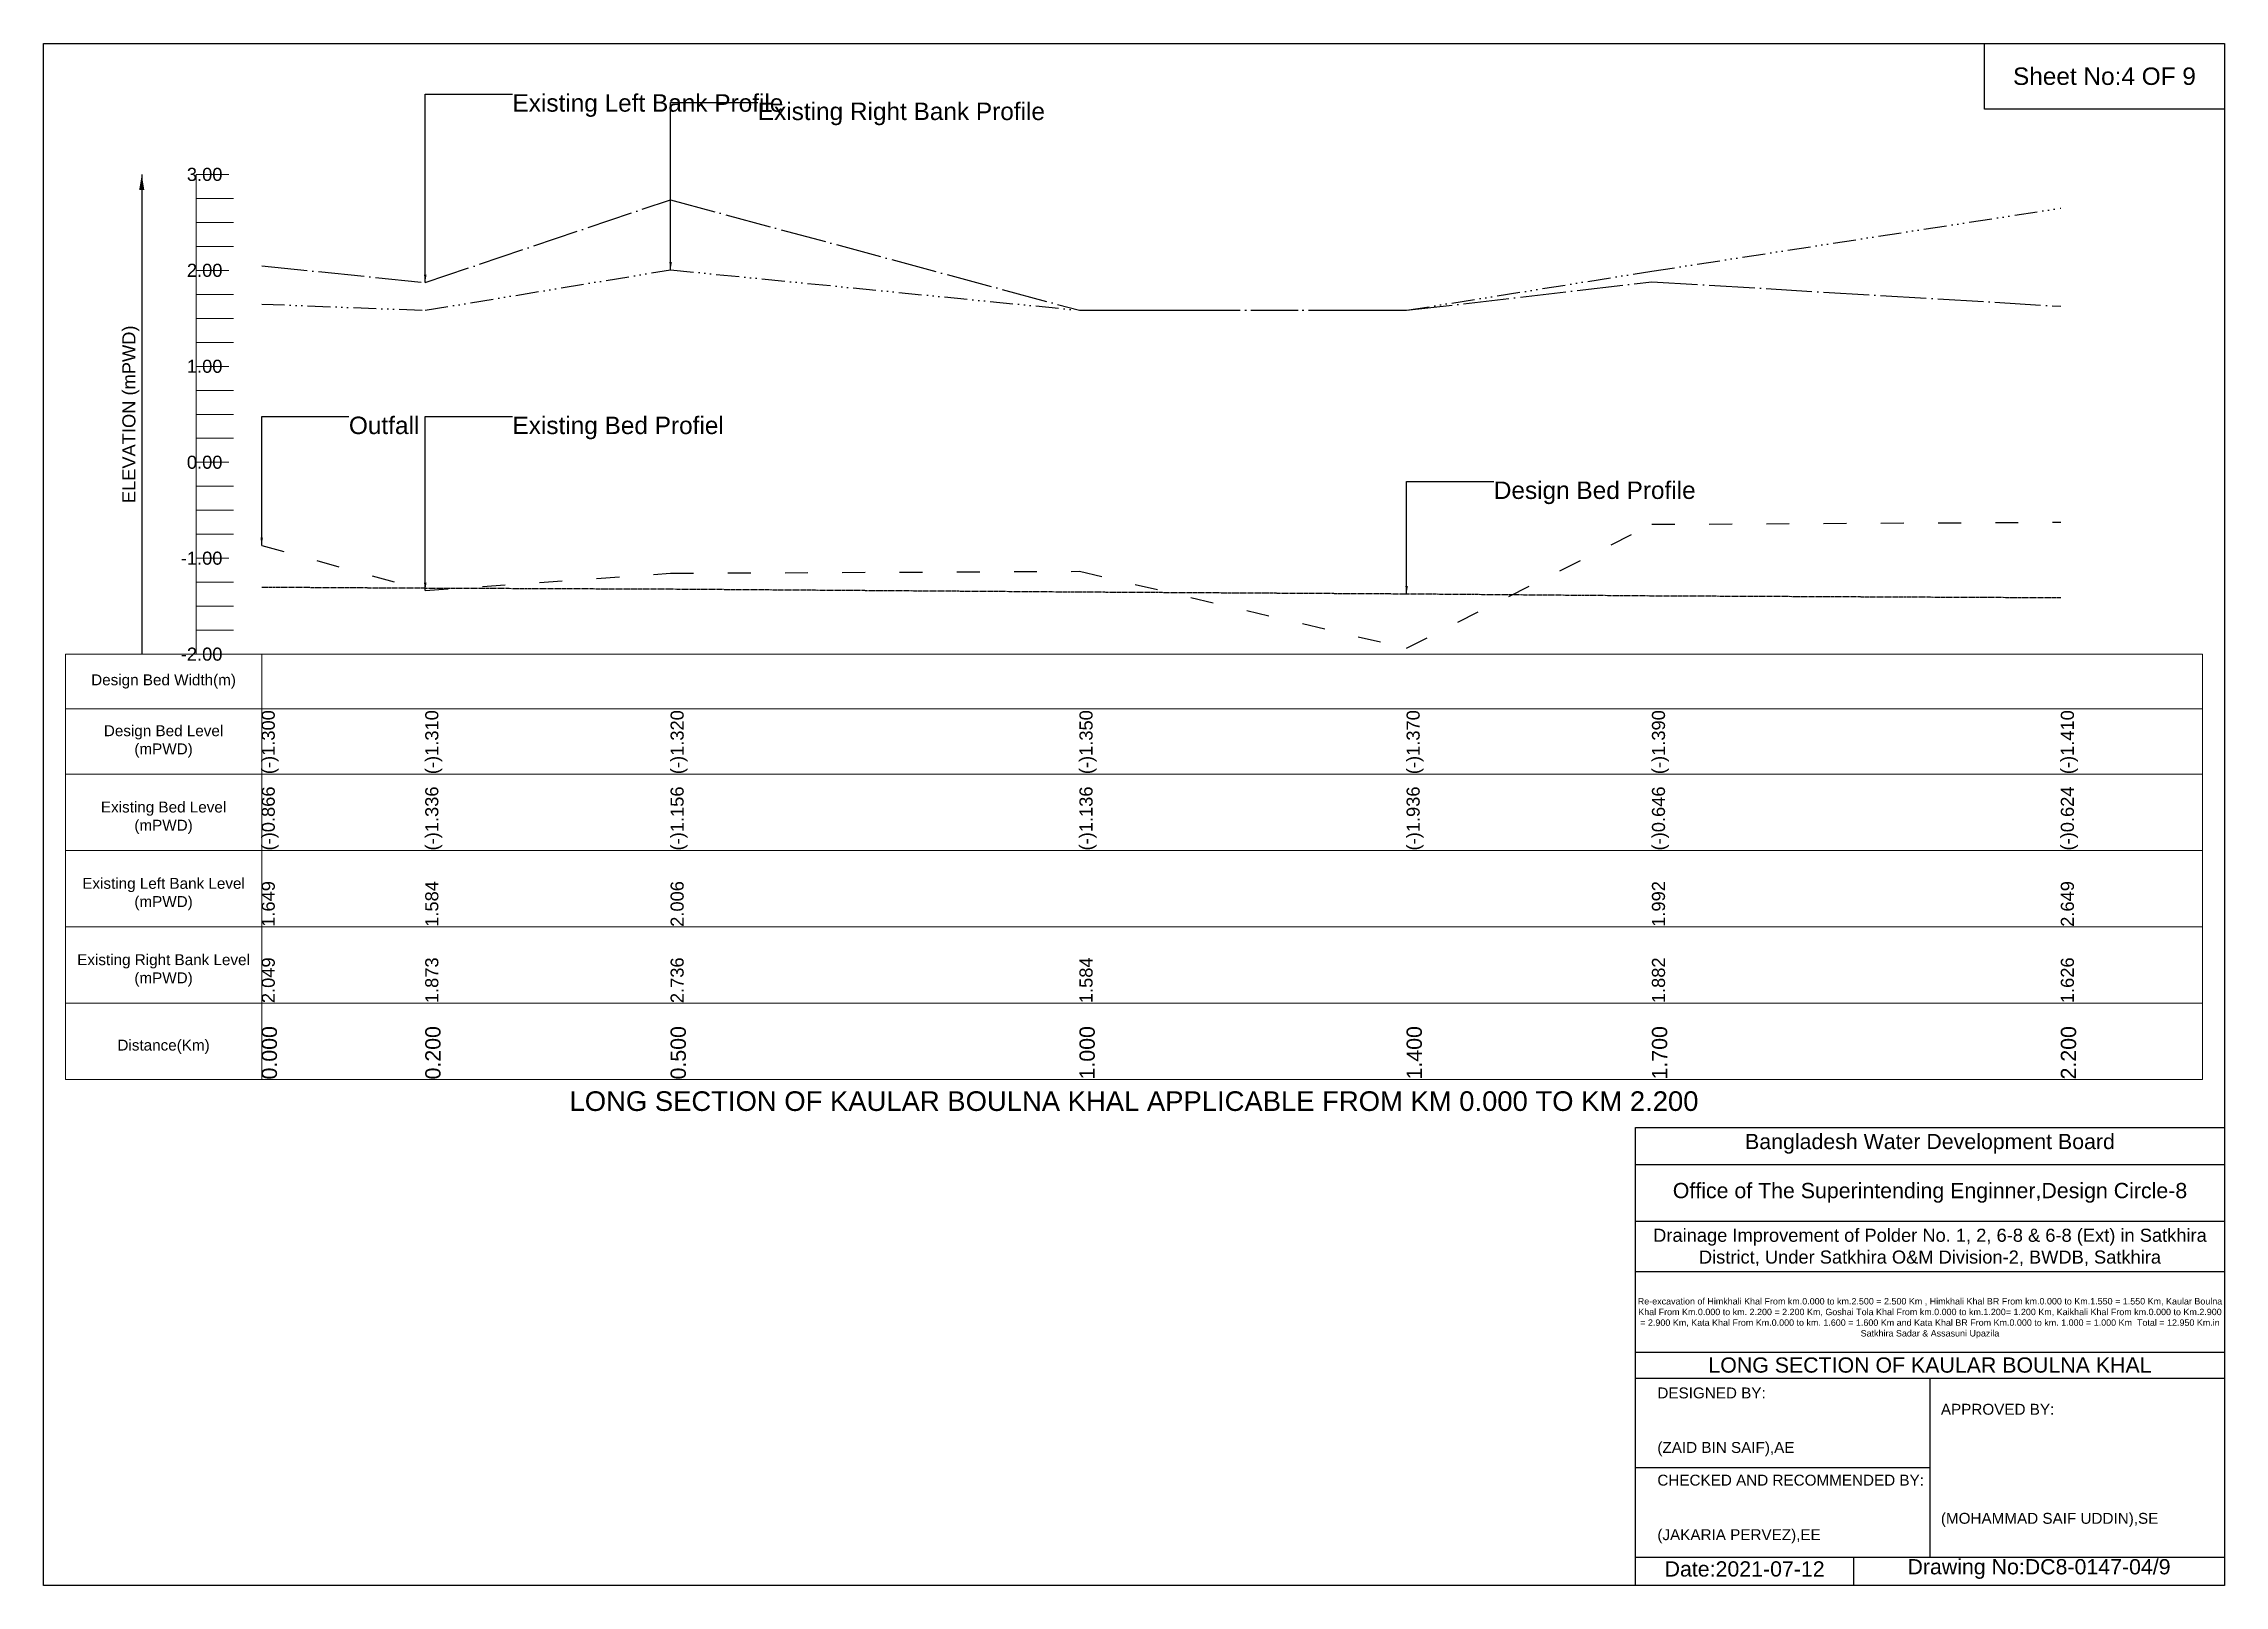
# Model space of a CAD drawing. Header units: inches. Extents: x 91000 to 628000, y -5656 to 0.
# Drawn here: x 310000 to 318000, y -5656 to 0 of the extents above; entities that cross this region are included whole.
import ezdxf

# ---------------------------------------------------------------- set-up
doc = ezdxf.new("R2010")
doc.units = ezdxf.units.IN
doc.header["$LTSCALE"] = 7
doc.header["$MEASUREMENT"] = 0
for name, pattern in [('ACAD_ISO03W100', [30, 12, -18]), ('ACAD_ISO04W100', [30, 24, -3, 0, -3]), ('ACAD_ISO14W100', [24, 12, -3, 0, -3, 0, -3, 0, -3]), ('CENTER', [2, 1.25, -0.25, 0.25, -0.25])]:
    doc.linetypes.add(name, pattern=pattern)
for name, color, linetype, lineweight in [('Design Bed Level Long Section', 7, 'CENTER', 25), ('Existing Bed Level for Long Section', 7, 'ACAD_ISO03W100', 25), ('Existing Left Bank of Long section', 7, 'ACAD_ISO04W100', 25), ('Existing Right Bank of Long Section', 7, 'ACAD_ISO14W100', 25), ('Long Section Border', 7, 'Continuous', 9), ('Long Section Labels', 7, 'Continuous', 9), ('Vscale for Long Section', 7, 'Continuous', 9)]:
    doc.layers.add(name, color=color, linetype=linetype, lineweight=lineweight)
doc.styles.get("Standard").update_dxf_attribs({"font": 'arial.ttf'})
doc.dimstyles.get("Standard").update_dxf_attribs({"dimtxt": 0.18, "dimasz": 0.18, "dimexe": 0.18, "dimexo": 0.0625, "dimgap": 0.09, "dimtad": 0, "dimtih": 1, "dimtoh": 1, "dimdec": 4, "dimzin": 0, "dimdsep": 46, "dimtxsty": 'Standard', "dimcen": 0.09, "dimadec": 0, "dimazin": 0, "dimtfac": 1, "dimtdec": 4, "dimtofl": 0, "dimtmove": 0, "dimatfit": 3, "dimfxl": 1, "dimtolj": 1, "dimtzin": 0, "dimarcsym": 0})

msp = doc.modelspace()

# ---------------------------------------------------------------- texts
at = {"attachment_point": 5}
for s, insert, char_height in [('Sheet No:4 OF 9', (317560, -120), 64), ('Bangladesh Water Development Board', (316920, -4036), 56), ('Office of The Superintending Enginner,Design Circle-8', (316920, -4216), 56)]:
    msp.add_mtext(s, dxfattribs=dict(at, insert=insert, char_height=char_height))
for s, insert, char_height, width, attachment_point in [('Drainage Improvement of Polder No. 1, 2, 6-8 & 6-8 (Ext) in Satkhira District, Under Satkhira O&M Division-2, BWDB, Satkhira', (316920, -4416), 48, 2240, 5), ('Re-excavation of Himkhali Khal From km.0.000 to km.2.500 = 2.500 Km , Himkhali Khal BR From km.0.000 to Km.1.550 = 1.550 Km, Kaular Boulna Khal From Km.0.000 to km. 2.200 = 2.200 Km, Goshai Tola Khal From km.0.000 to km.1.200= 1.200 Km, Kaikhali Khal From km.0.000 to Km.2.900 = 2.900 Km, Kata Khal From Km.0.000 to km. 1.600 = 1.600 Km and Kata Khal BR From Km.0.000 to km. 1.000 = 1.000 Km  Total = 12.950 Km.in Satkhira Sadar & Assasuni Upazila', (316920, -4676), 23.4814, 2160, 5), ('LONG SECTION OF KAULAR BOULNA KHAL', (316920, -4848), 56, 2240, 5), ('DESIGNED BY:^J^J^J(ZAID BIN SAIF),AE', (315920, -5056), 40, 1120, 4), ('APPROVED BY:^J^J^J^J^J^J(MOHAMMAD SAIF UDDIN),SE', (316960, -5216), 40, 1120, 4), ('CHECKED AND RECOMMENDED BY:^J^J^J(JAKARIA PERVEZ),EE', (315920, -5376), 40, 1120, 4), ('Date:2021-07-12', (316240, -5596), 56, 1120, 5), ('Drawing No:DC8-0147-04/9', (317320, -5596), 56, 1760, 5)]:
    msp.add_mtext(s, dxfattribs=dict(insert=insert, char_height=char_height, width=width, attachment_point=attachment_point))
at = {"layer": 'Long Section Border', "attachment_point": 5}
for s, insert, char_height in [('Design Bed Width(m)', (310440, -2340), 40), ('Design Bed Level^J(mPWD)', (310440, -2560), 40), ('Existing Bed Level^J(mPWD)', (310440, -2840), 40), ('Existing Left Bank Level^J(mPWD)', (310440, -3120), 40), ('Existing Right Bank Level^J(mPWD)', (310440, -3400), 40), ('Distance(Km)', (310440, -3680), 40), ('LONG SECTION OF KAULAR BOULNA KHAL APPLICABLE FROM KM 0.000 TO KM 2.200', (314000, -3880), 72)]:
    msp.add_mtext(s, dxfattribs=dict(at, insert=insert, char_height=char_height))
at = {"layer": 'Long Section Labels', "char_height": 64, "attachment_point": 1}
for s, insert in [('Existing Left Bank Profile', (311720, -185.7)), ('Existing Right Bank Profile', (312620, -216.4)), ('Outfall', (311120, -1368.4)), ('Existing Bed Profiel', (311720, -1368.4)), ('Design Bed Profile', (315320, -1606.4))]:
    msp.add_mtext(s, dxfattribs=dict(at, insert=insert))
at = {"layer": 'Vscale for Long Section', "char_height": 48, "attachment_point": 6}
for s, insert in [('3.00', (310656, -480)), ('2.00', (310656, -832)), ('1.00', (310656, -1184)), ('0.00', (310656, -1536)), ('-1.00', (310656, -1888)), ('-2.00', (310656, -2240))]:
    msp.add_mtext(s, dxfattribs=dict(at, insert=insert))
at = {"layer": 'Vscale for Long Section', "rotation": 90}
for s, insert, char_height, attachment_point in [('ELEVATION (mPWD)', (310320, -1360), 48, 5), ('(-)1.300', (310800, -2680), 48, 1), ('(-)1.310', (311400, -2680), 48, 1), ('(-)1.320', (312300, -2680), 48, 1), ('(-)1.350', (313800, -2680), 48, 1), ('(-)1.370', (315000, -2680), 48, 1), ('(-)1.390', (315900, -2680), 48, 1), ('(-)1.410', (317400, -2680), 48, 1), ('(-)0.866', (310800, -2960), 48, 1), ('(-)1.336', (311400, -2960), 48, 1), ('(-)1.156', (312300, -2960), 48, 1), ('(-)1.136', (313800, -2960), 48, 1), ('(-)1.936', (315000, -2960), 48, 1), ('(-)0.646', (315900, -2960), 48, 1), ('(-)0.624', (317400, -2960), 48, 1), ('1.649', (310800, -3240), 48, 1), ('1.584', (311400, -3240), 48, 1), ('1.584', (311400, -3240), 48, 1), ('1.584', (311400, -3240), 48, 1), ('2.006', (312300, -3240), 48, 1), ('1.992', (315900, -3240), 48, 1), ('2.649', (317400, -3240), 48, 1), ('2.049', (310800, -3520), 48, 1), ('1.873', (311400, -3520), 48, 1), ('2.736', (312300, -3520), 48, 1), ('1.584', (313800, -3520), 48, 1), ('1.584', (313800, -3520), 48, 1), ('1.882', (315900, -3520), 48, 1), ('1.626', (317400, -3520), 48, 1), ('0.000', (310800, -3800), 56, 1), ('0.200', (311400, -3800), 56, 1), ('0.500', (312300, -3800), 56, 1), ('1.000', (313800, -3800), 56, 1), ('1.400', (315000, -3800), 56, 1), ('1.700', (315900, -3800), 56, 1), ('2.200', (317400, -3800), 56, 1)]:
    msp.add_mtext(s, dxfattribs=dict(at, insert=insert, char_height=char_height, attachment_point=attachment_point))

# ---------------------------------------------------------------- linework, layer by layer
for points in [[(310000, 0), (318000, 0), (318000, -5656), (310000, -5656)], [(317120, 0), (318000, 0), (318000, -240), (317120, -240)]]:
    msp.add_lwpolyline(points, close=True)
for points in [[(315840, -5656), (315840, -3976), (318000, -3976)], [(315840, -4112), (318000, -4112)], [(315840, -4320), (318000, -4320)], [(315840, -4504), (318000, -4504)], [(315840, -4800), (318000, -4800)], [(315840, -4896), (318000, -4896)], [(316920, -4896), (316920, -5552)], [(315840, -5224), (316920, -5224)], [(315840, -5552), (318000, -5552)], [(316640, -5552), (316640, -5656)]]:
    msp.add_lwpolyline(points)
at = {"layer": 'Design Bed Level Long Section'}
msp.add_lwpolyline([(310800, -1993.6), (311400, -1997.1), (312300, -2000.6), (313800, -2011.2), (315000, -2018.2), (315900, -2025.3), (317400, -2032.3)], dxfattribs=at)
at = {"layer": 'Existing Bed Level for Long Section'}
msp.add_lwpolyline([(310800, -1840.8), (311400, -2006.3), (312300, -1942.9), (313800, -1935.9), (315000, -2217.5), (315900, -1763.4), (317400, -1755.6)], dxfattribs=at)
at = {"layer": 'Existing Left Bank of Long section'}
msp.add_lwpolyline([(310800, -814.8), (311400, -876.7), (312300, -572.9), (313800, -978.4), (315000, -978.4), (315900, -873.5), (317400, -963.6)], dxfattribs=at)
at = {"layer": 'Existing Right Bank of Long Section'}
msp.add_lwpolyline([(310800, -955.6), (311400, -978.4), (312300, -829.9), (313800, -978.4), (315000, -978.4), (315900, -834.8), (317400, -603.6)], dxfattribs=at)
at = {"layer": 'Long Section Border'}
msp.add_lwpolyline([(310080, -2240), (317920, -2240), (317920, -3800), (310080, -3800)], close=True, dxfattribs=at)
for points in [[(310800, -2240), (310800, -3800)], [(310080, -2440), (317920, -2440)], [(310080, -2680), (317920, -2680)], [(310080, -2960), (317920, -2960)], [(310080, -3240), (317920, -3240)], [(310080, -3520), (317920, -3520)]]:
    msp.add_lwpolyline(points, dxfattribs=at)
at = {"layer": 'Vscale for Long Section'}
for points in [[(310560, -2240), (310560, -1888), (310560, -1536), (310560, -1184), (310560, -832), (310560, -480)], [(310560, -480), (310680, -480)], [(310560, -568), (310696, -568)], [(310560, -656), (310696, -656)], [(310560, -744), (310696, -744)], [(310560, -832), (310680, -832)], [(310560, -920), (310696, -920)], [(310560, -1008), (310696, -1008)], [(310560, -1096), (310696, -1096)], [(310560, -1184), (310680, -1184)], [(310560, -1272), (310696, -1272)], [(310560, -1360), (310696, -1360)], [(310560, -1448), (310696, -1448)], [(310560, -1536), (310680, -1536)], [(310560, -1624), (310696, -1624)], [(310560, -1712), (310696, -1712)], [(310560, -1800), (310696, -1800)], [(310560, -1888), (310680, -1888)], [(310560, -1976), (310696, -1976)], [(310560, -2064), (310696, -2064)], [(310560, -2152), (310696, -2152)], [(310560, -2240), (310680, -2240)]]:
    msp.add_lwpolyline(points, dxfattribs=at)

msp.set_redraw_order([(e.dxf.handle, doc.entitydb.next_handle()) for e in msp.query("TEXT MTEXT ATTDEF DIMENSION ARC_DIMENSION")])  # texts and dimensions are drawn at this point

# ---------------------------------------------------------------- leaders
at = {"layer": 'Long Section Labels', "annotation_type": 0, "has_hookline": 1, "hookline_direction": 0}
for points, text_width in [([(311400, -876.7), (311400, -185.7), (311719.9, -185.7)], 983.1), ([(312300, -829.9), (312300, -216.4), (312619.9, -216.4)], 1042.7), ([(310800, -1840.8), (310800, -1368.4), (311119.9, -1368.4)], 247.8), ([(311400, -2006.3), (311400, -1368.4), (311719.9, -1368.4)], 761.9), ([(315000, -2018.2), (315000, -1606.4), (315319.9, -1606.4)], 729.9)]:
    msp.add_leader(points, dimstyle='Standard', override={"dimasz": 28.8}, dxfattribs=dict(at, text_width=text_width))
at = {"layer": 'Vscale for Long Section'}
msp.add_leader([(310360, -480), (310360, -2240)], dimstyle='Standard', override={"dimasz": 57.6}, dxfattribs=at)

doc.saveas('drawing.dxf')
